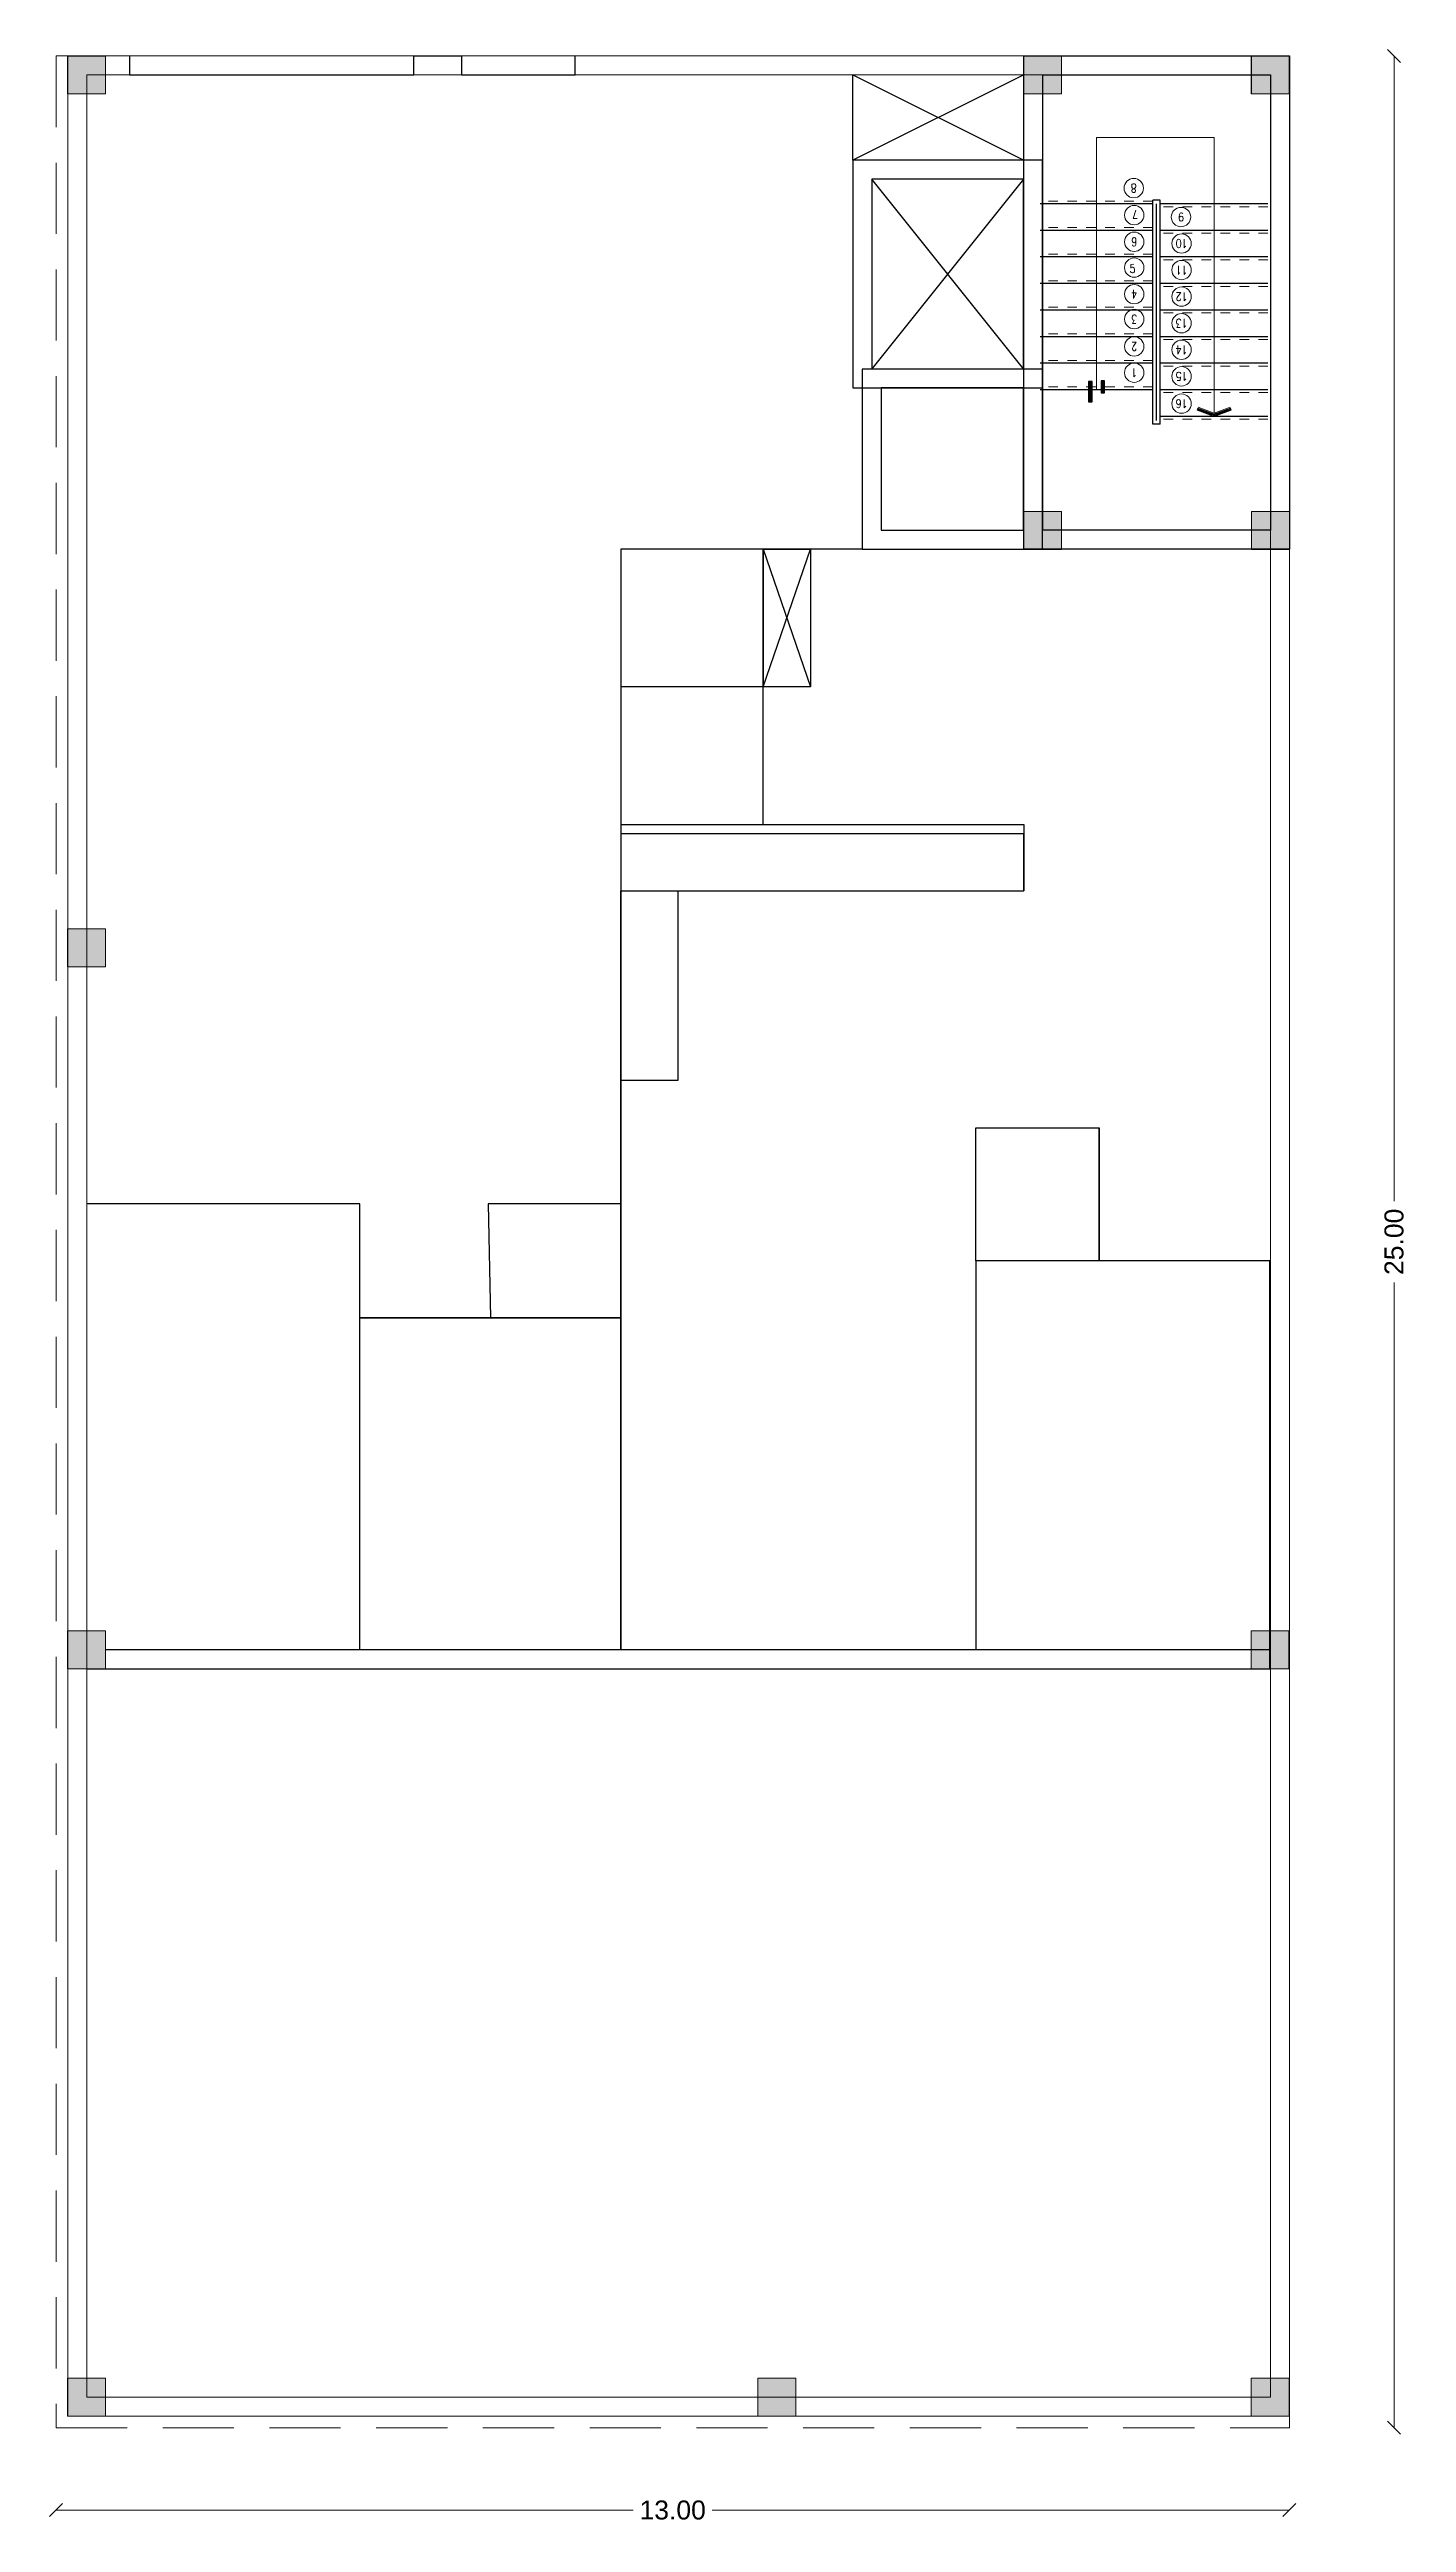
# Model space of a CAD drawing. Header units: metres. Extents: x -355 to 973, y -73 to 238.
# Drawn here: x 774.55 to 788.85, y 202.19 to 228.26 of the extents above; entities that cross this region are included whole.
import ezdxf

# ---------------------------------------------------------------- set-up
doc = ezdxf.new("R2010")
doc.units = ezdxf.units.M
doc.header["$LTSCALE"] = 3
doc.header["$MEASUREMENT"] = 0
for name, pattern in [('1', [30, 6, 6, 6, 6, 6]), ('202$0$HIDDEN', [0.375, 0.25, -0.125]), ('ACAD_ISO02W100', [15, 12, -3]), ('DASHED2', [0.375, 0.25, -0.125])]:
    doc.linetypes.add(name, pattern=pattern)
doc.layers.add('01B', color=10, linetype='Continuous')
doc.layers.add('4', color=4, linetype='ACAD_ISO02W100')
for name, color, linetype, lineweight in [('05', 21, 'Continuous', 5), ('09', 120, 'Continuous', 9), ('alaem', 230, 'Continuous', 5)]:
    doc.layers.add(name, color=color, linetype=linetype, lineweight=lineweight)
doc.styles.add('Axe', font='romans.shx', dxfattribs={"width": 0.8, "height": 0.26})
doc.styles.get("Standard").update_dxf_attribs({"font": 'arial.ttf'})
doc.dimstyles.new('ahmad', dxfattribs={"dimtxt": 0.2, "dimasz": 0.1375, "dimexe": 0, "dimexo": 0.0625, "dimgap": 0.09, "dimtad": 0, "dimzin": 0, "dimdsep": 46, "dimtxsty": 'Standard', "dimblk": 'OBLIQUE', "dimcen": 0.09, "dimclrd": 245, "dimclrt": 61, "dimadec": 0, "dimazin": 0, "dimtfac": 1, "dimtofl": 0, "dimtmove": 0, "dimatfit": 3, "dimldrblk": 'OBLIQUE', "dimfxl": 0, "dimfxlon": 1, "dimtolj": 1, "dimtzin": 0, "dimlwd": 13, "dimarcsym": 0})

msp = doc.modelspace()

# ---------------------------------------------------------------- texts
at = {"layer": 'alaem', "char_height": 0.0901, "width": 0.11644, "attachment_point": 5, "style": 'Axe'}
for s, insert, rotation in [('8', (785.975, 226.798), 180), ('7', (785.989, 226.521), 180), ('9', (786.473, 226.493), 180), ('6', (785.98, 226.232), 180), ('10', (786.479, 226.214), 180), ('5', (785.962, 225.95), 2.4806), ('11', (786.479, 225.934), 180), ('4', (785.98, 225.68), 180), ('12', (786.479, 225.654), 180), ('3', (785.98, 225.417), 180), ('13', (786.479, 225.374), 180), ('2', (785.98, 225.129), 180), ('14', (786.479, 225.094), 180), ('1', (785.98, 224.852), 180), ('15', (786.479, 224.814), 180), ('16', (786.479, 224.526), 180)]:
    msp.add_mtext(s, dxfattribs=dict(at, insert=insert, rotation=rotation))

# ---------------------------------------------------------------- blocks, each defined once
blk = doc.blocks.new('_Oblique')
at = {"color": 0, "linetype": 'ByBlock', "lineweight": -2}
blk.add_line((-0.5, -0.5), (0.5, 0.5), dxfattribs=at)
blk = doc.blocks.new('*D293')
at = {"layer": '05', "color": 245, "linetype": '1', "lineweight": 13, "transparency": 16777216}
for p, q in [((788.719, 228.191), (788.719, 216.12)), ((788.719, 203.191), (788.719, 215.262))]:
    blk.add_line(p, q, dxfattribs=at)
at = {"layer": 'Defpoints', "color": 0, "linetype": '1', "transparency": 16777216}
for p in [(787.615, 228.191), (787.615, 203.191), (788.719, 203.191)]:
    blk.add_point(p, dxfattribs=at)
at = {"layer": '05', "color": 245, "linetype": '1', "lineweight": 13, "transparency": 16777216, "xscale": 0.1375, "yscale": 0.1375, "zscale": 0.1375}
for p, rotation in [((788.719, 228.191), 90), ((788.719, 203.191), 270)]:
    blk.add_blockref('_Oblique', p, dxfattribs=dict(at, rotation=rotation))
at = {"layer": '05', "color": 61, "linetype": '1', "transparency": 16777216, "insert": (788.719, 215.691), "char_height": 0.2, "attachment_point": 5, "rotation": 90}
blk.add_mtext('\\A1;25.00', dxfattribs=at)
blk = doc.blocks.new('*D294')
at = {"layer": '4', "color": 245, "linetype": '1', "lineweight": 13, "transparency": 16777216}
for p, q in [((774.615, 202.322), (780.697, 202.322)), ((787.615, 202.322), (781.532, 202.322))]:
    blk.add_line(p, q, dxfattribs=at)
at = {"layer": 'Defpoints', "color": 0, "linetype": '1', "transparency": 16777216}
for p in [(774.615, 203.314), (787.615, 203.314), (774.615, 202.322)]:
    blk.add_point(p, dxfattribs=at)
at = {"layer": '4', "color": 245, "linetype": '1', "lineweight": 13, "transparency": 16777216, "xscale": 0.1375, "yscale": 0.1375, "zscale": 0.1375, "rotation": 180}
blk.add_blockref('_Oblique', (774.615, 202.322), dxfattribs=at)
at = {"layer": '4', "color": 245, "linetype": '1', "lineweight": 13, "transparency": 16777216, "xscale": 0.1375, "yscale": 0.1375, "zscale": 0.1375}
blk.add_blockref('_Oblique', (787.615, 202.322), dxfattribs=at)
at = {"layer": '4', "color": 61, "linetype": '1', "transparency": 16777216, "insert": (781.115, 202.322), "char_height": 0.2, "attachment_point": 5}
blk.add_mtext('\\A1;13.00', dxfattribs=at)
blk = doc.blocks.new('tyhtfy')
at = {"layer": '4', "linetype": '1'}
for points in [[(265.704, 186.374), (265.704, 184.474), (263.804, 184.474), (263.804, 186.374)], [(265.504, 186.174), (265.504, 184.674), (264.004, 184.674), (264.004, 186.174)]]:
    blk.add_lwpolyline(points, close=True, dxfattribs=at)
blk = doc.blocks.new('tyhhy')
at = {"layer": '4', "linetype": '1'}
for p, q in [((265.809, 183.09), (263.809, 181.49)), ((263.809, 181.49), (263.809, 183.09)), ((263.809, 183.09), (265.809, 181.49))]:
    blk.add_line(p, q, dxfattribs=at)
for points in [[(266.009, 183.29), (266.009, 181.29), (263.609, 181.29), (263.609, 183.29)], [(265.809, 183.09), (265.809, 181.49), (263.809, 181.49), (263.809, 183.09)]]:
    blk.add_lwpolyline(points, close=True, dxfattribs=at)
blk = doc.blocks.new('fghhyh')
at = {"layer": 'alaem', "linetype": '1'}
h = blk.add_hatch(color=256, dxfattribs=at)
h.dxf.hatch_style = 1
h.paths.add_polyline_path([(280.396, 190.296), (280.396, 190.696), (279.996, 190.696), (279.996, 190.296)])
blk.add_lwpolyline([(279.996, 190.696), (279.996, 190.296), (280.396, 190.296), (280.396, 190.696)], close=True, dxfattribs=at)

# ---------------------------------------------------------------- dimensions: what is measured, and where the dimension line sits
at = {"layer": '05', "color": 0, "linetype": '1'}
dim = msp.add_linear_dim(base=(788.719, 203.191), p1=(787.615, 228.191), p2=(787.615, 203.191), angle=90, dimstyle='ahmad', dxfattribs=at)
dim.commit()
dim.dimension.update_dxf_attribs({"geometry": '*D293', "text_midpoint": (788.719, 215.691)})
at = {"layer": '4', "linetype": '1'}
dim = msp.add_linear_dim(base=(774.615, 202.322), p1=(787.615, 203.314), p2=(774.615, 203.314), dimstyle='ahmad', dxfattribs=at)
dim.commit()
dim.dimension.update_dxf_attribs({"geometry": '*D294', "text_midpoint": (781.115, 202.322)})

# ---------------------------------------------------------------- hatches: boundary and pattern name
h = msp.add_hatch(color=256)
h.paths.add_polyline_path([(785.498, 224.546), (785.535, 224.546), (785.535, 224.689), (785.498, 224.689)])
h.paths.add_polyline_path([(785.631, 224.639), (785.668, 224.639), (785.668, 224.689), (785.631, 224.689)])
h.paths.add_polyline_path([(785.631, 224.689), (785.668, 224.689), (785.668, 224.768), (785.631, 224.768)])
h.paths.add_polyline_path([(785.498, 224.689), (785.535, 224.689), (785.535, 224.761), (785.498, 224.761)])
at = {"layer": '05'}
h = msp.add_hatch(dxfattribs=at)
h.set_pattern_fill('ANSI31', color=256, scale=0.1, angle=540, style=0)
h.set_pattern_definition([(135, (899.557385, 205.371372), (0.0088388348, 0.0088388348), [])])
h.paths.add_polyline_path([(786.822, 224.416), (786.65, 224.48), (786.642, 224.458), (786.822, 224.392), (787.002, 224.458), (786.994, 224.48)])

# ---------------------------------------------------------------- linework, layer by layer
for p, q in [((783.014, 227.093), (783.014, 227.991)), ((783.014, 227.991), (784.815, 227.093)), ((784.815, 227.991), (783.014, 227.093)), ((784.815, 227.093), (784.815, 227.991)), ((786.175, 226.632), (784.99, 226.632)), ((786.175, 224.309), (786.175, 226.672)), ((786.255, 226.672), (786.175, 226.672)), ((786.215, 224.349), (786.215, 226.632)), ((786.255, 224.309), (786.255, 226.672)), ((787.39, 226.632), (786.255, 226.632)), ((786.175, 226.352), (784.99, 226.352)), ((787.39, 226.352), (786.255, 226.352)), ((786.175, 226.072), (784.99, 226.072)), ((787.39, 226.072), (786.255, 226.072)), ((786.175, 225.792), (784.99, 225.792)), ((787.39, 225.792), (786.255, 225.792)), ((786.175, 225.512), (784.99, 225.512)), ((787.39, 225.512), (786.255, 225.512)), ((786.175, 225.232), (784.99, 225.232)), ((787.39, 225.232), (786.255, 225.232)), ((786.175, 224.952), (784.99, 224.952)), ((786.175, 224.952), (784.99, 224.952)), ((787.39, 224.952), (786.255, 224.952)), ((786.175, 224.672), (784.99, 224.672)), ((786.175, 224.672), (784.99, 224.672)), ((787.39, 224.672), (786.255, 224.672)), ((786.255, 224.309), (786.175, 224.309)), ((787.39, 224.392), (786.255, 224.392)), ((783.114, 222.991), (780.569, 222.991)), ((780.569, 222.991), (780.569, 211.391)), ((782.069, 220.091), (782.069, 222.991)), ((782.069, 222.991), (782.069, 221.541)), ((782.069, 222.991), (782.569, 222.991)), ((782.069, 221.541), (782.569, 222.991)), ((782.569, 222.991), (782.069, 222.991)), ((782.069, 222.991), (782.569, 221.541)), ((782.569, 222.991), (782.569, 221.541)), ((782.069, 221.541), (780.569, 221.541)), ((780.569, 221.491), (780.569, 220.891)), ((782.569, 221.541), (782.069, 221.541)), ((780.569, 220.091), (784.815, 220.091)), ((780.569, 220.091), (781.969, 220.091)), ((780.569, 220.091), (781.969, 220.091)), ((781.969, 220.091), (782.069, 220.091)), ((784.815, 220.091), (784.815, 219.991)), ((784.815, 219.991), (780.569, 219.991)), ((784.815, 219.391), (784.815, 219.991)), ((784.815, 219.991), (784.815, 219.391)), ((780.569, 211.391), (780.569, 219.391)), ((780.569, 219.391), (784.815, 219.391)), ((780.569, 219.391), (781.169, 219.391)), ((781.169, 219.391), (781.169, 217.391)), ((780.569, 218.681), (780.569, 217.391)), ((781.169, 217.391), (780.569, 217.391)), ((784.311, 215.491), (784.311, 216.891)), ((784.311, 216.891), (785.611, 216.891)), ((785.611, 216.891), (785.611, 215.491)), ((785.611, 215.491), (785.611, 216.891)), ((777.819, 216.091), (774.938, 216.091)), ((777.819, 214.891), (777.819, 216.091)), ((780.569, 216.091), (779.169, 216.091)), ((779.169, 216.091), (779.194, 214.891)), ((787.411, 215.491), (784.311, 215.491)), ((784.311, 215.491), (784.311, 211.391)), ((787.411, 211.391), (787.411, 215.491)), ((777.819, 211.391), (777.819, 214.891)), ((777.819, 214.891), (780.569, 214.891)), ((780.569, 214.891), (777.819, 214.891)), ((774.938, 211.191), (787.411, 211.191)), ((787.411, 211.391), (775.138, 211.391)), ((780.569, 211.391), (777.819, 211.391)), ((787.411, 211.191), (787.411, 211.391))]:
    msp.add_line(p, q)
for points in [[(785.498, 224.546), (785.535, 224.546), (785.535, 224.761), (785.498, 224.761)], [(785.631, 224.639), (785.668, 224.639), (785.668, 224.768), (785.631, 224.768)]]:
    msp.add_lwpolyline(points, close=True)
at = {"layer": '01B', "color": 0, "linetype": '1'}
for p, q in [((775.388, 228.191), (775.388, 227.991)), ((778.388, 227.991), (778.388, 228.191)), ((778.388, 228.191), (778.888, 228.191)), ((778.888, 228.191), (778.888, 227.991)), ((780.088, 227.991), (780.088, 228.191)), ((775.388, 227.991), (778.388, 227.991)), ((778.888, 227.991), (780.088, 227.991))]:
    msp.add_line(p, q, dxfattribs=at)
at = {"layer": '05', "linetype": '202$0$HIDDEN'}
for p, q in [((774.738, 228.191), (774.615, 228.191)), ((774.615, 228.191), (774.615, 203.314)), ((774.615, 203.314), (774.615, 203.191)), ((774.615, 203.191), (787.615, 203.191)), ((787.615, 203.191), (787.615, 203.314))]:
    msp.add_line(p, q, dxfattribs=at)
at = {"layer": '05', "color": 0, "linetype": '1'}
msp.add_line((774.738, 228.191), (774.738, 211.191), dxfattribs=at)
at = {"layer": '05'}
for p, q in [((785.582, 224.672), (785.582, 227.33)), ((785.582, 227.33), (786.822, 227.33)), ((786.822, 224.427), (786.822, 227.33)), ((786.642, 224.458), (786.65, 224.48)), ((786.822, 224.392), (786.642, 224.458)), ((786.65, 224.48), (786.822, 224.416)), ((786.653, 224.489), (786.822, 224.427)), ((786.822, 224.427), (786.991, 224.489)), ((786.822, 224.416), (786.994, 224.48)), ((786.822, 224.392), (787.002, 224.458)), ((787.002, 224.458), (786.994, 224.48))]:
    msp.add_line(p, q, dxfattribs=at)
at = {"layer": '05', "color": 0, "linetype": '1'}
for points in [[(787.615, 203.314), (787.615, 228.191), (774.738, 228.191), (774.738, 203.314)], [(787.415, 203.514), (787.415, 227.991), (774.938, 227.991), (774.938, 203.514)]]:
    msp.add_lwpolyline(points, close=True, dxfattribs=at)
at = {"layer": '09', "linetype": 'DASHED2', "ltscale": 0.1}
for p, q in [((786.175, 226.662), (784.99, 226.662)), ((787.39, 226.602), (786.255, 226.602)), ((786.175, 226.382), (784.99, 226.382)), ((787.39, 226.322), (786.255, 226.322)), ((786.175, 226.102), (784.99, 226.102)), ((787.39, 226.042), (786.255, 226.042)), ((786.175, 225.822), (784.99, 225.822)), ((787.39, 225.762), (786.255, 225.762)), ((786.175, 225.542), (784.99, 225.542)), ((786.175, 225.262), (784.99, 225.262)), ((787.39, 225.482), (786.255, 225.482)), ((786.175, 224.982), (784.99, 224.982)), ((787.39, 225.202), (786.255, 225.202)), ((787.39, 224.922), (786.255, 224.922)), ((786.175, 224.702), (784.99, 224.702)), ((787.39, 224.642), (786.255, 224.642)), ((787.39, 224.362), (786.255, 224.362))]:
    msp.add_line(p, q, dxfattribs=at)
at = {"layer": '4', "linetype": '1'}
for points in [[(787.615, 228.191), (787.615, 222.991), (784.815, 222.991), (784.815, 228.191)], [(787.415, 227.991), (787.415, 223.191), (785.015, 223.191), (785.015, 227.991)]]:
    msp.add_lwpolyline(points, close=True, dxfattribs=at)
at = {"layer": 'alaem'}
for centre in [(785.975, 226.798), (785.98, 226.513), (786.473, 226.493), (785.98, 226.232), (786.479, 226.214), (785.98, 225.96), (786.479, 225.934), (785.98, 225.68), (786.479, 225.654), (785.98, 225.417), (785.98, 225.129), (786.479, 225.374), (786.479, 225.094), (785.98, 224.852), (786.479, 224.814), (786.479, 224.526)]:
    msp.add_circle(centre, 0.102, dxfattribs=at)

# ---------------------------------------------------------------- block references
at = {"layer": '4', "linetype": '1', "xscale": -1}
for name, p, rotation in [('tyhhy', (601.724, -38.916), 270.0000000000032), ('tyhtfy', (519.31, 409.365), 180)]:
    msp.add_blockref(name, p, dxfattribs=dict(at, rotation=rotation))
at = {"layer": 'alaem', "linetype": '1'}
for p in [(494.741, 37.494), (504.819, 37.494), (507.219, 37.494), (507.218, 37.494), (507.218, 37.494), (504.819, 32.694), (507.219, 32.694), (494.741, 28.294), (494.741, 20.894), (507.215, 20.894), (494.741, 13.017), (502.016, 13.017), (507.218, 13.017)]:
    msp.add_blockref('fghhyh', p, dxfattribs=at)

msp.set_redraw_order([(e.dxf.handle, doc.entitydb.next_handle()) for e in msp.query("TEXT MTEXT ATTDEF DIMENSION ARC_DIMENSION")])  # texts and dimensions are drawn at this point

doc.saveas('drawing.dxf')
